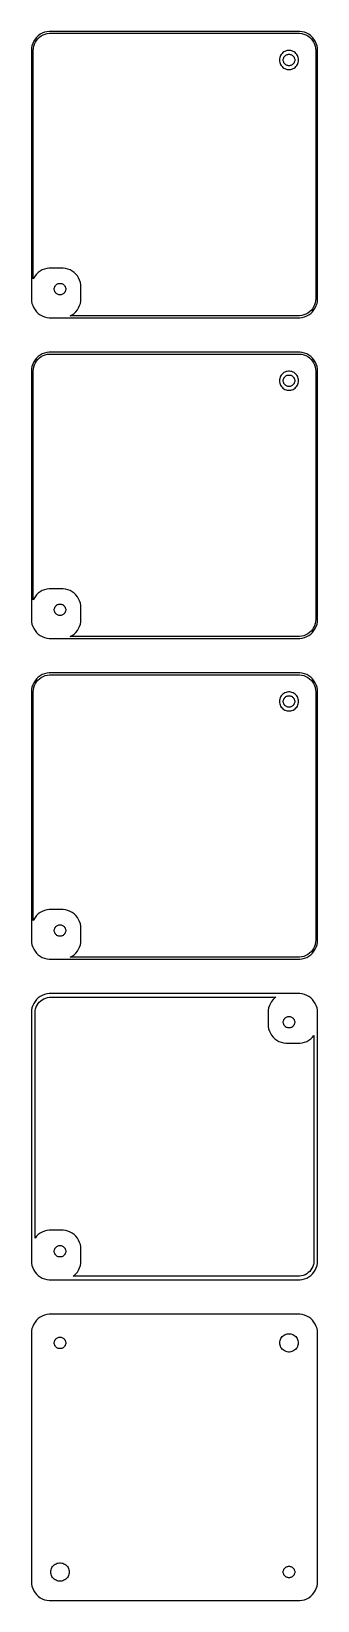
# Model space of a CAD drawing. Header units: metres. Extents: x -38 to 38, y 299 to 709.
import ezdxf

# ---------------------------------------------------------------- set-up
doc = ezdxf.new("R2010")
doc.units = ezdxf.units.M

msp = doc.modelspace()

# ---------------------------------------------------------------- linework, layer by layer
for p, q in [((-36.8815, 706.909), (-37.1489, 706.341)), ((-36.5451, 707.439), (-36.8815, 706.909)), ((-36.1448, 707.923), (-36.5451, 707.439)), ((-36.4434, 706.668), (-36.1406, 707.145)), ((-35.6871, 708.353), (-36.1448, 707.923)), ((-36.1406, 707.145), (-35.7803, 707.58)), ((-35.7803, 707.58), (-35.3684, 707.967)), ((-35.1791, 708.722), (-35.6871, 708.353)), ((-35.3684, 707.967), (-34.9112, 708.299)), ((-34.6289, 709.024), (-35.1791, 708.722)), ((-34.9112, 708.299), (-34.416, 708.572)), ((-34.0451, 709.255), (-34.6289, 709.024)), ((-34.416, 708.572), (-33.8906, 708.78)), ((-33.4369, 709.411), (-34.0451, 709.255)), ((-33.8906, 708.78), (-33.3432, 708.92)), ((-32.8139, 709.49), (-33.4369, 709.411)), ((-33.3432, 708.92), (-32.7825, 708.991)), ((32.8139, 709.49), (-32.8139, 709.49)), ((-32.7825, 708.991), (32.7825, 708.991)), ((32.7825, 708.991), (33.3432, 708.92)), ((33.4369, 709.411), (32.8139, 709.49)), ((33.3432, 708.92), (33.8906, 708.78)), ((34.0451, 709.255), (33.4369, 709.411)), ((33.8906, 708.78), (34.416, 708.572)), ((34.6289, 709.024), (34.0451, 709.255)), ((34.416, 708.572), (34.9112, 708.299)), ((35.1791, 708.722), (34.6289, 709.024)), ((34.9112, 708.299), (35.3684, 707.967)), ((35.6871, 708.353), (35.1791, 708.722)), ((35.3684, 707.967), (35.7803, 707.58)), ((36.1448, 707.923), (35.6871, 708.353)), ((35.7803, 707.58), (36.1406, 707.145)), ((36.1406, 707.145), (36.4434, 706.668)), ((36.5451, 707.439), (36.1448, 707.923)), ((36.8815, 706.909), (36.5451, 707.439)), ((37.1489, 706.341), (36.8815, 706.909)), ((-37.4606, 705.127), (-37.5, 704.5)), ((-37.5, 704.5), (-37.5, 639.5)), ((-37.3429, 705.743), (-37.4606, 705.127)), ((-37.1489, 706.341), (-37.3429, 705.743)), ((-37, 704.5), (-36.9645, 705.064)), ((-37, 644.657), (-37, 704.5)), ((-36.9645, 705.064), (-36.8586, 705.619)), ((-36.8586, 705.619), (-36.684, 706.157)), ((-36.684, 706.157), (-36.4434, 706.668)), ((27.6756, 702.92), (27.5785, 702.622)), ((27.8092, 703.204), (27.6756, 702.92)), ((27.9774, 703.469), (27.8092, 703.204)), ((28.1776, 703.711), (27.9774, 703.469)), ((28.4064, 703.926), (28.1776, 703.711)), ((28.6604, 704.111), (28.4064, 703.926)), ((28.9355, 704.262), (28.6604, 704.111)), ((28.6855, 702.723), (28.7865, 702.882)), ((28.7865, 702.882), (28.9065, 703.027)), ((28.9065, 703.027), (29.0439, 703.156)), ((29.2274, 704.378), (28.9355, 704.262)), ((29.0439, 703.156), (29.1963, 703.266)), ((29.1963, 703.266), (29.3613, 703.357)), ((29.5315, 704.456), (29.2274, 704.378)), ((29.3613, 703.357), (29.5365, 703.427)), ((29.843, 704.495), (29.5315, 704.456)), ((29.5365, 703.427), (29.7189, 703.473)), ((29.7189, 703.473), (29.9058, 703.497)), ((30.157, 704.495), (29.843, 704.495)), ((29.9058, 703.497), (30.0942, 703.497)), ((30.0942, 703.497), (30.2811, 703.473)), ((30.4684, 704.456), (30.157, 704.495)), ((30.2811, 703.473), (30.4635, 703.427)), ((30.4635, 703.427), (30.6387, 703.357)), ((30.7725, 704.378), (30.4684, 704.456)), ((30.6387, 703.357), (30.8037, 703.266)), ((31.0644, 704.262), (30.7725, 704.378)), ((30.8037, 703.266), (30.9561, 703.156)), ((30.9561, 703.156), (31.0934, 703.027)), ((31.3396, 704.111), (31.0644, 704.262)), ((31.0934, 703.027), (31.2135, 702.882)), ((31.2135, 702.882), (31.3145, 702.723)), ((31.5936, 703.926), (31.3396, 704.111)), ((31.8224, 703.711), (31.5936, 703.926)), ((32.0225, 703.469), (31.8224, 703.711)), ((32.1908, 703.204), (32.0225, 703.469)), ((32.3244, 702.92), (32.1908, 703.204)), ((32.4214, 702.622), (32.3244, 702.92)), ((36.4434, 706.668), (36.684, 706.157)), ((36.684, 706.157), (36.8586, 705.619)), ((36.8586, 705.619), (36.9645, 705.064)), ((36.9645, 705.064), (37, 704.5)), ((37, 704.5), (37, 639.5)), ((37.3429, 705.743), (37.1489, 706.341)), ((37.4606, 705.127), (37.3429, 705.743)), ((37.5, 704.5), (37.4606, 705.127)), ((37.5, 639.5), (37.5, 704.5)), ((27.5197, 702.313), (27.5, 702)), ((27.5, 702), (27.5197, 701.687)), ((27.5785, 702.622), (27.5197, 702.313)), ((27.5197, 701.687), (27.5785, 701.378)), ((27.5785, 701.378), (27.6756, 701.08)), ((27.6756, 701.08), (27.8092, 700.796)), ((27.8092, 700.796), (27.9774, 700.531)), ((27.9774, 700.531), (28.1776, 700.289)), ((28.1776, 700.289), (28.4064, 700.074)), ((28.4064, 700.074), (28.6604, 699.889)), ((28.5, 702), (28.5118, 702.188)), ((28.5118, 701.812), (28.5, 702)), ((28.5118, 702.188), (28.5471, 702.373)), ((28.5471, 701.627), (28.5118, 701.812)), ((28.5471, 702.373), (28.6053, 702.552)), ((28.6053, 701.448), (28.5471, 701.627)), ((28.6053, 702.552), (28.6855, 702.723)), ((28.6855, 701.277), (28.6053, 701.448)), ((28.6604, 699.889), (28.9355, 699.738)), ((28.7865, 701.118), (28.6855, 701.277)), ((28.9065, 700.973), (28.7865, 701.118)), ((29.0439, 700.844), (28.9065, 700.973)), ((28.9355, 699.738), (29.2274, 699.622)), ((29.1963, 700.734), (29.0439, 700.844)), ((29.3613, 700.643), (29.1963, 700.734)), ((29.2274, 699.622), (29.5315, 699.544)), ((29.5365, 700.573), (29.3613, 700.643)), ((29.5315, 699.544), (29.843, 699.505)), ((29.7189, 700.527), (29.5365, 700.573)), ((29.9058, 700.503), (29.7189, 700.527)), ((29.843, 699.505), (30.157, 699.505)), ((30.0942, 700.503), (29.9058, 700.503)), ((30.2811, 700.527), (30.0942, 700.503)), ((30.157, 699.505), (30.4684, 699.544)), ((30.4635, 700.573), (30.2811, 700.527)), ((30.6387, 700.643), (30.4635, 700.573)), ((30.4684, 699.544), (30.7725, 699.622)), ((30.8037, 700.734), (30.6387, 700.643)), ((30.7725, 699.622), (31.0644, 699.738)), ((30.9561, 700.844), (30.8037, 700.734)), ((31.0934, 700.973), (30.9561, 700.844)), ((31.0644, 699.738), (31.3396, 699.889)), ((31.2135, 701.118), (31.0934, 700.973)), ((31.3145, 701.277), (31.2135, 701.118)), ((31.3145, 702.723), (31.3947, 702.552)), ((31.3947, 701.448), (31.3145, 701.277)), ((31.3396, 699.889), (31.5936, 700.074)), ((31.3947, 702.552), (31.4529, 702.373)), ((31.4529, 701.627), (31.3947, 701.448)), ((31.4529, 702.373), (31.4882, 702.188)), ((31.4882, 701.812), (31.4529, 701.627)), ((31.4882, 702.188), (31.5, 702)), ((31.5, 702), (31.4882, 701.812)), ((31.5936, 700.074), (31.8224, 700.289)), ((31.8224, 700.289), (32.0225, 700.531)), ((32.0225, 700.531), (32.1908, 700.796)), ((32.1908, 700.796), (32.3244, 701.08)), ((32.3244, 701.08), (32.4214, 701.378)), ((32.4803, 702.313), (32.4214, 702.622)), ((32.4214, 701.378), (32.4803, 701.687)), ((32.5, 702), (32.4803, 702.313)), ((32.4803, 701.687), (32.5, 702)), ((-36.5451, 645.439), (-36.8815, 644.909)), ((-36.1448, 645.923), (-36.5451, 645.439)), ((-35.6871, 646.353), (-36.1448, 645.923)), ((-35.1791, 646.722), (-35.6871, 646.353)), ((-34.6289, 647.024), (-35.1791, 646.722)), ((-34.0451, 647.255), (-34.6289, 647.024)), ((-33.4369, 647.411), (-34.0451, 647.255)), ((-32.8139, 647.49), (-33.4369, 647.411)), ((-29.186, 647.49), (-32.8139, 647.49)), ((-28.5631, 647.411), (-29.186, 647.49)), ((-27.9549, 647.255), (-28.5631, 647.411)), ((-27.3711, 647.024), (-27.9549, 647.255)), ((-26.8209, 646.722), (-27.3711, 647.024)), ((-26.3129, 646.353), (-26.8209, 646.722)), ((-25.8551, 645.923), (-26.3129, 646.353)), ((-25.4549, 645.439), (-25.8551, 645.923)), ((-25.1185, 644.909), (-25.4549, 645.439)), ((-36.8815, 644.909), (-37, 644.657)), ((-31.5, 642), (-31.4882, 642.188)), ((-31.4882, 641.812), (-31.5, 642)), ((-31.4882, 642.188), (-31.4529, 642.373)), ((-31.4529, 641.627), (-31.4882, 641.812)), ((-31.4529, 642.373), (-31.3947, 642.552)), ((-31.3947, 641.448), (-31.4529, 641.627)), ((-31.3947, 642.552), (-31.3145, 642.723)), ((-31.3145, 641.277), (-31.3947, 641.448)), ((-31.3145, 642.723), (-31.2135, 642.882)), ((-31.2135, 641.118), (-31.3145, 641.277)), ((-31.2135, 642.882), (-31.0934, 643.027)), ((-31.0934, 643.027), (-30.9561, 643.156)), ((-30.9561, 643.156), (-30.8037, 643.266)), ((-30.8037, 643.266), (-30.6387, 643.357)), ((-30.6387, 643.357), (-30.4635, 643.427)), ((-30.4635, 643.427), (-30.2811, 643.473)), ((-30.2811, 643.473), (-30.0942, 643.497)), ((-30.0942, 643.497), (-29.9058, 643.497)), ((-29.9058, 643.497), (-29.7189, 643.473)), ((-29.7189, 643.473), (-29.5365, 643.427)), ((-29.5365, 643.427), (-29.3613, 643.357)), ((-29.3613, 643.357), (-29.1963, 643.266)), ((-29.1963, 643.266), (-29.0439, 643.156)), ((-29.0439, 643.156), (-28.9065, 643.027)), ((-28.9065, 643.027), (-28.7865, 642.882)), ((-28.7865, 642.882), (-28.6855, 642.723)), ((-28.6855, 641.277), (-28.7865, 641.118)), ((-28.6855, 642.723), (-28.6053, 642.552)), ((-28.6053, 641.448), (-28.6855, 641.277)), ((-28.6053, 642.552), (-28.5471, 642.373)), ((-28.5471, 641.627), (-28.6053, 641.448)), ((-28.5471, 642.373), (-28.5118, 642.188)), ((-28.5118, 641.812), (-28.5471, 641.627)), ((-28.5118, 642.188), (-28.5, 642)), ((-28.5, 642), (-28.5118, 641.812)), ((-24.8511, 644.341), (-25.1185, 644.909)), ((-24.6571, 643.743), (-24.8511, 644.341)), ((-24.5394, 643.127), (-24.6571, 643.743)), ((-24.5, 642.5), (-24.5394, 643.127)), ((-24.5, 639.5), (-24.5, 642.5)), ((-37.5, 639.5), (-37.4606, 638.873)), ((-37.4606, 638.873), (-37.3429, 638.257)), ((-37.3429, 638.257), (-37.1489, 637.659)), ((-37.1489, 637.659), (-36.8815, 637.091)), ((-36.8815, 637.091), (-36.5451, 636.561)), ((-31.0934, 640.973), (-31.2135, 641.118)), ((-30.9561, 640.844), (-31.0934, 640.973)), ((-30.8037, 640.734), (-30.9561, 640.844)), ((-30.6387, 640.643), (-30.8037, 640.734)), ((-30.4635, 640.573), (-30.6387, 640.643)), ((-30.2811, 640.527), (-30.4635, 640.573)), ((-30.0942, 640.503), (-30.2811, 640.527)), ((-29.9058, 640.503), (-30.0942, 640.503)), ((-29.7189, 640.527), (-29.9058, 640.503)), ((-29.5365, 640.573), (-29.7189, 640.527)), ((-29.3613, 640.643), (-29.5365, 640.573)), ((-29.1963, 640.734), (-29.3613, 640.643)), ((-29.0439, 640.844), (-29.1963, 640.734)), ((-28.9065, 640.973), (-29.0439, 640.844)), ((-28.7865, 641.118), (-28.9065, 640.973)), ((-25.4549, 636.561), (-25.1185, 637.091)), ((-25.1185, 637.091), (-24.8511, 637.659)), ((-24.8511, 637.659), (-24.6571, 638.257)), ((-24.6571, 638.257), (-24.5394, 638.873)), ((-24.5394, 638.873), (-24.5, 639.5)), ((36.4434, 637.332), (36.1406, 636.855)), ((36.684, 637.843), (36.4434, 637.332)), ((36.5451, 636.561), (36.8815, 637.091)), ((36.8586, 638.381), (36.684, 637.843)), ((36.9645, 638.936), (36.8586, 638.381)), ((36.8815, 637.091), (37.1489, 637.659)), ((37, 639.5), (36.9645, 638.936)), ((37.1489, 637.659), (37.3429, 638.257)), ((37.3429, 638.257), (37.4606, 638.873)), ((37.4606, 638.873), (37.5, 639.5)), ((-36.5451, 636.561), (-36.1448, 636.077)), ((-36.1448, 636.077), (-35.6871, 635.647)), ((-35.6871, 635.647), (-35.1791, 635.278)), ((-35.1791, 635.278), (-34.6289, 634.976)), ((-34.6289, 634.976), (-34.0451, 634.745)), ((-34.0451, 634.745), (-33.4369, 634.589)), ((-33.4369, 634.589), (-32.8139, 634.51)), ((-32.8139, 634.51), (32.8139, 634.51)), ((-27.311, 635.009), (-26.8209, 635.278)), ((32.7825, 635.009), (-27.311, 635.009)), ((-26.8209, 635.278), (-26.3129, 635.647)), ((-26.3129, 635.647), (-25.8551, 636.077)), ((-25.8551, 636.077), (-25.4549, 636.561)), ((33.3432, 635.08), (32.7825, 635.009)), ((32.8139, 634.51), (33.4369, 634.589)), ((33.8906, 635.22), (33.3432, 635.08)), ((33.4369, 634.589), (34.0451, 634.745)), ((34.416, 635.428), (33.8906, 635.22)), ((34.0451, 634.745), (34.6289, 634.976)), ((34.9112, 635.701), (34.416, 635.428)), ((34.6289, 634.976), (35.1791, 635.278)), ((35.3684, 636.033), (34.9112, 635.701)), ((35.1791, 635.278), (35.6871, 635.647)), ((35.7803, 636.42), (35.3684, 636.033)), ((35.6871, 635.647), (36.1448, 636.077)), ((36.1406, 636.855), (35.7803, 636.42)), ((36.1448, 636.077), (36.5451, 636.561)), ((-35.1791, 624.722), (-35.6871, 624.353)), ((-34.6289, 625.024), (-35.1791, 624.722)), ((-34.0451, 625.255), (-34.6289, 625.024)), ((-34.416, 624.572), (-33.8906, 624.78)), ((-33.4369, 625.411), (-34.0451, 625.255)), ((-33.8906, 624.78), (-33.3432, 624.92)), ((-32.8139, 625.49), (-33.4369, 625.411)), ((-33.3432, 624.92), (-32.7825, 624.991)), ((32.8139, 625.49), (-32.8139, 625.49)), ((-32.7825, 624.991), (32.7825, 624.991)), ((32.7825, 624.991), (33.3432, 624.92)), ((33.4369, 625.411), (32.8139, 625.49)), ((33.3432, 624.92), (33.8906, 624.78)), ((34.0451, 625.255), (33.4369, 625.411)), ((33.8906, 624.78), (34.416, 624.572)), ((34.6289, 625.024), (34.0451, 625.255)), ((35.1791, 624.722), (34.6289, 625.024)), ((35.6871, 624.353), (35.1791, 624.722)), ((-37.4606, 621.127), (-37.5, 620.5)), ((-37.3429, 621.743), (-37.4606, 621.127)), ((-37.1489, 622.341), (-37.3429, 621.743)), ((-36.8815, 622.909), (-37.1489, 622.341)), ((-37, 620.5), (-36.9645, 621.064)), ((-36.9645, 621.064), (-36.8586, 621.619)), ((-36.5451, 623.439), (-36.8815, 622.909)), ((-36.8586, 621.619), (-36.684, 622.157)), ((-36.684, 622.157), (-36.4434, 622.668)), ((-36.1448, 623.923), (-36.5451, 623.439)), ((-36.4434, 622.668), (-36.1406, 623.145)), ((-35.6871, 624.353), (-36.1448, 623.923)), ((-36.1406, 623.145), (-35.7803, 623.58)), ((-35.7803, 623.58), (-35.3684, 623.967)), ((-35.3684, 623.967), (-34.9112, 624.299)), ((-34.9112, 624.299), (-34.416, 624.572)), ((34.416, 624.572), (34.9112, 624.299)), ((34.9112, 624.299), (35.3684, 623.967)), ((35.3684, 623.967), (35.7803, 623.58)), ((36.1448, 623.923), (35.6871, 624.353)), ((35.7803, 623.58), (36.1406, 623.145)), ((36.1406, 623.145), (36.4434, 622.668)), ((36.5451, 623.439), (36.1448, 623.923)), ((36.4434, 622.668), (36.684, 622.157)), ((36.8815, 622.909), (36.5451, 623.439)), ((36.684, 622.157), (36.8586, 621.619)), ((36.8586, 621.619), (36.9645, 621.064)), ((37.1489, 622.341), (36.8815, 622.909)), ((36.9645, 621.064), (37, 620.5)), ((37.3429, 621.743), (37.1489, 622.341)), ((37.4606, 621.127), (37.3429, 621.743)), ((37.5, 620.5), (37.4606, 621.127)), ((-37.5, 620.5), (-37.5, 555.5)), ((-37, 560.657), (-37, 620.5)), ((27.5197, 618.313), (27.5, 618)), ((27.5, 618), (27.5197, 617.687)), ((27.5785, 618.622), (27.5197, 618.313)), ((27.5197, 617.687), (27.5785, 617.378)), ((27.6756, 618.92), (27.5785, 618.622)), ((27.5785, 617.378), (27.6756, 617.08)), ((27.8092, 619.204), (27.6756, 618.92)), ((27.6756, 617.08), (27.8092, 616.796)), ((27.9774, 619.469), (27.8092, 619.204)), ((27.8092, 616.796), (27.9774, 616.531)), ((28.1776, 619.711), (27.9774, 619.469)), ((27.9774, 616.531), (28.1776, 616.289)), ((28.4064, 619.926), (28.1776, 619.711)), ((28.6604, 620.111), (28.4064, 619.926)), ((28.5, 618), (28.5118, 618.188)), ((28.5118, 617.812), (28.5, 618)), ((28.5118, 618.188), (28.5471, 618.373)), ((28.5471, 617.627), (28.5118, 617.812)), ((28.5471, 618.373), (28.6053, 618.552)), ((28.6053, 617.448), (28.5471, 617.627)), ((28.6053, 618.552), (28.6855, 618.723)), ((28.6855, 617.277), (28.6053, 617.448)), ((28.9355, 620.262), (28.6604, 620.111)), ((28.6855, 618.723), (28.7865, 618.882)), ((28.7865, 617.118), (28.6855, 617.277)), ((28.7865, 618.882), (28.9065, 619.027)), ((28.9065, 616.973), (28.7865, 617.118)), ((28.9065, 619.027), (29.0439, 619.156)), ((29.0439, 616.844), (28.9065, 616.973)), ((29.2274, 620.378), (28.9355, 620.262)), ((29.0439, 619.156), (29.1963, 619.266)), ((29.1963, 616.734), (29.0439, 616.844)), ((29.1963, 619.266), (29.3613, 619.357)), ((29.3613, 616.643), (29.1963, 616.734)), ((29.5315, 620.456), (29.2274, 620.378)), ((29.3613, 619.357), (29.5365, 619.427)), ((29.5365, 616.573), (29.3613, 616.643)), ((29.843, 620.495), (29.5315, 620.456)), ((29.5365, 619.427), (29.7189, 619.473)), ((29.7189, 616.527), (29.5365, 616.573)), ((29.7189, 619.473), (29.9058, 619.497)), ((29.9058, 616.503), (29.7189, 616.527)), ((30.157, 620.495), (29.843, 620.495)), ((29.9058, 619.497), (30.0942, 619.497)), ((30.0942, 616.503), (29.9058, 616.503)), ((30.0942, 619.497), (30.2811, 619.473)), ((30.2811, 616.527), (30.0942, 616.503)), ((30.4684, 620.456), (30.157, 620.495)), ((30.2811, 619.473), (30.4635, 619.427)), ((30.4635, 616.573), (30.2811, 616.527)), ((30.4635, 619.427), (30.6387, 619.357)), ((30.6387, 616.643), (30.4635, 616.573)), ((30.7725, 620.378), (30.4684, 620.456)), ((30.6387, 619.357), (30.8037, 619.266)), ((30.8037, 616.734), (30.6387, 616.643)), ((31.0644, 620.262), (30.7725, 620.378)), ((30.8037, 619.266), (30.9561, 619.156)), ((30.9561, 616.844), (30.8037, 616.734)), ((30.9561, 619.156), (31.0934, 619.027)), ((31.0934, 616.973), (30.9561, 616.844)), ((31.3396, 620.111), (31.0644, 620.262)), ((31.0934, 619.027), (31.2135, 618.882)), ((31.2135, 617.118), (31.0934, 616.973)), ((31.2135, 618.882), (31.3145, 618.723)), ((31.3145, 617.277), (31.2135, 617.118)), ((31.3145, 618.723), (31.3947, 618.552)), ((31.3947, 617.448), (31.3145, 617.277)), ((31.5936, 619.926), (31.3396, 620.111)), ((31.3947, 618.552), (31.4529, 618.373)), ((31.4529, 617.627), (31.3947, 617.448)), ((31.4529, 618.373), (31.4882, 618.188)), ((31.4882, 617.812), (31.4529, 617.627)), ((31.4882, 618.188), (31.5, 618)), ((31.5, 618), (31.4882, 617.812)), ((31.8224, 619.711), (31.5936, 619.926)), ((32.0225, 619.469), (31.8224, 619.711)), ((31.8224, 616.289), (32.0225, 616.531)), ((32.1908, 619.204), (32.0225, 619.469)), ((32.0225, 616.531), (32.1908, 616.796)), ((32.3244, 618.92), (32.1908, 619.204)), ((32.1908, 616.796), (32.3244, 617.08)), ((32.4214, 618.622), (32.3244, 618.92)), ((32.3244, 617.08), (32.4214, 617.378)), ((32.4803, 618.313), (32.4214, 618.622)), ((32.4214, 617.378), (32.4803, 617.687)), ((32.5, 618), (32.4803, 618.313)), ((32.4803, 617.687), (32.5, 618)), ((37, 620.5), (37, 555.5)), ((37.5, 555.5), (37.5, 620.5)), ((28.1776, 616.289), (28.4064, 616.074)), ((28.4064, 616.074), (28.6604, 615.889)), ((28.6604, 615.889), (28.9355, 615.738)), ((28.9355, 615.738), (29.2274, 615.622)), ((29.2274, 615.622), (29.5315, 615.544)), ((29.5315, 615.544), (29.843, 615.505)), ((29.843, 615.505), (30.157, 615.505)), ((30.157, 615.505), (30.4684, 615.544)), ((30.4684, 615.544), (30.7725, 615.622)), ((30.7725, 615.622), (31.0644, 615.738)), ((31.0644, 615.738), (31.3396, 615.889)), ((31.3396, 615.889), (31.5936, 616.074)), ((31.5936, 616.074), (31.8224, 616.289)), ((-34.0451, 563.255), (-34.6289, 563.024)), ((-33.4369, 563.411), (-34.0451, 563.255)), ((-32.8139, 563.49), (-33.4369, 563.411)), ((-29.186, 563.49), (-32.8139, 563.49)), ((-28.5631, 563.411), (-29.186, 563.49)), ((-27.9549, 563.255), (-28.5631, 563.411)), ((-27.3711, 563.024), (-27.9549, 563.255)), ((-36.8815, 560.909), (-37, 560.657)), ((-36.5451, 561.439), (-36.8815, 560.909)), ((-36.1448, 561.923), (-36.5451, 561.439)), ((-35.6871, 562.353), (-36.1448, 561.923)), ((-35.1791, 562.722), (-35.6871, 562.353)), ((-34.6289, 563.024), (-35.1791, 562.722)), ((-31.2135, 558.882), (-31.0934, 559.027)), ((-31.0934, 559.027), (-30.9561, 559.156)), ((-30.9561, 559.156), (-30.8037, 559.266)), ((-30.8037, 559.266), (-30.6387, 559.357)), ((-30.6387, 559.357), (-30.4635, 559.427)), ((-30.4635, 559.427), (-30.2811, 559.473)), ((-30.2811, 559.473), (-30.0942, 559.497)), ((-30.0942, 559.497), (-29.9058, 559.497)), ((-29.9058, 559.497), (-29.7189, 559.473)), ((-29.7189, 559.473), (-29.5365, 559.427)), ((-29.5365, 559.427), (-29.3613, 559.357)), ((-29.3613, 559.357), (-29.1963, 559.266)), ((-29.1963, 559.266), (-29.0439, 559.156)), ((-29.0439, 559.156), (-28.9065, 559.027)), ((-28.9065, 559.027), (-28.7865, 558.882)), ((-26.8209, 562.722), (-27.3711, 563.024)), ((-26.3129, 562.353), (-26.8209, 562.722)), ((-25.8551, 561.923), (-26.3129, 562.353)), ((-25.4549, 561.439), (-25.8551, 561.923)), ((-25.1185, 560.909), (-25.4549, 561.439)), ((-24.8511, 560.341), (-25.1185, 560.909)), ((-24.6571, 559.743), (-24.8511, 560.341)), ((-24.5394, 559.127), (-24.6571, 559.743)), ((-24.5, 558.5), (-24.5394, 559.127)), ((-37.5, 555.5), (-37.4606, 554.873)), ((-37.4606, 554.873), (-37.3429, 554.257)), ((-31.5, 558), (-31.4882, 558.188)), ((-31.4882, 557.812), (-31.5, 558)), ((-31.4882, 558.188), (-31.4529, 558.373)), ((-31.4529, 557.627), (-31.4882, 557.812)), ((-31.4529, 558.373), (-31.3947, 558.552)), ((-31.3947, 557.448), (-31.4529, 557.627)), ((-31.3947, 558.552), (-31.3145, 558.723)), ((-31.3145, 557.277), (-31.3947, 557.448)), ((-31.3145, 558.723), (-31.2135, 558.882)), ((-31.2135, 557.118), (-31.3145, 557.277)), ((-31.0934, 556.973), (-31.2135, 557.118)), ((-30.9561, 556.844), (-31.0934, 556.973)), ((-30.8037, 556.734), (-30.9561, 556.844)), ((-30.6387, 556.643), (-30.8037, 556.734)), ((-30.4635, 556.573), (-30.6387, 556.643)), ((-30.2811, 556.527), (-30.4635, 556.573)), ((-30.0942, 556.503), (-30.2811, 556.527)), ((-29.9058, 556.503), (-30.0942, 556.503)), ((-29.7189, 556.527), (-29.9058, 556.503)), ((-29.5365, 556.573), (-29.7189, 556.527)), ((-29.3613, 556.643), (-29.5365, 556.573)), ((-29.1963, 556.734), (-29.3613, 556.643)), ((-29.0439, 556.844), (-29.1963, 556.734)), ((-28.9065, 556.973), (-29.0439, 556.844)), ((-28.7865, 557.118), (-28.9065, 556.973)), ((-28.7865, 558.882), (-28.6855, 558.723)), ((-28.6855, 557.277), (-28.7865, 557.118)), ((-28.6855, 558.723), (-28.6053, 558.552)), ((-28.6053, 557.448), (-28.6855, 557.277)), ((-28.6053, 558.552), (-28.5471, 558.373)), ((-28.5471, 557.627), (-28.6053, 557.448)), ((-28.5471, 558.373), (-28.5118, 558.188)), ((-28.5118, 557.812), (-28.5471, 557.627)), ((-28.5118, 558.188), (-28.5, 558)), ((-28.5, 558), (-28.5118, 557.812)), ((-24.6571, 554.257), (-24.5394, 554.873)), ((-24.5394, 554.873), (-24.5, 555.5)), ((-24.5, 555.5), (-24.5, 558.5)), ((36.9645, 554.936), (36.8586, 554.381)), ((37, 555.5), (36.9645, 554.936)), ((37.3429, 554.257), (37.4606, 554.873)), ((37.4606, 554.873), (37.5, 555.5)), ((-37.3429, 554.257), (-37.1489, 553.659)), ((-37.1489, 553.659), (-36.8815, 553.091)), ((-36.8815, 553.091), (-36.5451, 552.561)), ((-36.5451, 552.561), (-36.1448, 552.077)), ((-36.1448, 552.077), (-35.6871, 551.647)), ((-35.6871, 551.647), (-35.1791, 551.278)), ((-35.1791, 551.278), (-34.6289, 550.976)), ((-34.6289, 550.976), (-34.0451, 550.745)), ((-34.0451, 550.745), (-33.4369, 550.589)), ((-27.311, 551.009), (-26.8209, 551.278)), ((32.7825, 551.009), (-27.311, 551.009)), ((-26.8209, 551.278), (-26.3129, 551.647)), ((-26.3129, 551.647), (-25.8551, 552.077)), ((-25.8551, 552.077), (-25.4549, 552.561)), ((-25.4549, 552.561), (-25.1185, 553.091)), ((-25.1185, 553.091), (-24.8511, 553.659)), ((-24.8511, 553.659), (-24.6571, 554.257)), ((33.3432, 551.08), (32.7825, 551.009)), ((33.8906, 551.22), (33.3432, 551.08)), ((33.4369, 550.589), (34.0451, 550.745)), ((34.416, 551.428), (33.8906, 551.22)), ((34.0451, 550.745), (34.6289, 550.976)), ((34.9112, 551.701), (34.416, 551.428)), ((34.6289, 550.976), (35.1791, 551.278)), ((35.3684, 552.033), (34.9112, 551.701)), ((35.1791, 551.278), (35.6871, 551.647)), ((35.7803, 552.42), (35.3684, 552.033)), ((35.6871, 551.647), (36.1448, 552.077)), ((36.1406, 552.855), (35.7803, 552.42)), ((36.4434, 553.332), (36.1406, 552.855)), ((36.1448, 552.077), (36.5451, 552.561)), ((36.684, 553.843), (36.4434, 553.332)), ((36.5451, 552.561), (36.8815, 553.091)), ((36.8586, 554.381), (36.684, 553.843)), ((36.8815, 553.091), (37.1489, 553.659)), ((37.1489, 553.659), (37.3429, 554.257)), ((-33.4369, 550.589), (-32.8139, 550.51)), ((-32.8139, 550.51), (32.8139, 550.51)), ((32.8139, 550.51), (33.4369, 550.589)), ((-36.8815, 538.909), (-37.1489, 538.341)), ((-36.5451, 539.439), (-36.8815, 538.909)), ((-36.684, 538.157), (-36.4434, 538.668)), ((-36.1448, 539.923), (-36.5451, 539.439)), ((-36.4434, 538.668), (-36.1406, 539.145)), ((-35.6871, 540.353), (-36.1448, 539.923)), ((-36.1406, 539.145), (-35.7803, 539.58)), ((-35.7803, 539.58), (-35.3684, 539.967)), ((-35.1791, 540.722), (-35.6871, 540.353)), ((-35.3684, 539.967), (-34.9112, 540.299)), ((-34.6289, 541.024), (-35.1791, 540.722)), ((-34.9112, 540.299), (-34.416, 540.572)), ((-34.0451, 541.255), (-34.6289, 541.024)), ((-34.416, 540.572), (-33.8906, 540.78)), ((-33.4369, 541.411), (-34.0451, 541.255)), ((-33.8906, 540.78), (-33.3432, 540.92)), ((-32.8139, 541.49), (-33.4369, 541.411)), ((-33.3432, 540.92), (-32.7825, 540.991)), ((32.8139, 541.49), (-32.8139, 541.49)), ((-32.7825, 540.991), (32.7825, 540.991)), ((32.7825, 540.991), (33.3432, 540.92)), ((33.4369, 541.411), (32.8139, 541.49)), ((33.3432, 540.92), (33.8906, 540.78)), ((34.0451, 541.255), (33.4369, 541.411)), ((33.8906, 540.78), (34.416, 540.572)), ((34.6289, 541.024), (34.0451, 541.255)), ((34.416, 540.572), (34.9112, 540.299)), ((35.1791, 540.722), (34.6289, 541.024)), ((34.9112, 540.299), (35.3684, 539.967)), ((35.6871, 540.353), (35.1791, 540.722)), ((35.3684, 539.967), (35.7803, 539.58)), ((36.1448, 539.923), (35.6871, 540.353)), ((35.7803, 539.58), (36.1406, 539.145)), ((36.1406, 539.145), (36.4434, 538.668)), ((36.5451, 539.439), (36.1448, 539.923)), ((36.4434, 538.668), (36.684, 538.157)), ((36.8815, 538.909), (36.5451, 539.439)), ((37.1489, 538.341), (36.8815, 538.909)), ((-37.4606, 537.127), (-37.5, 536.5)), ((-37.5, 536.5), (-37.5, 471.5)), ((-37.3429, 537.743), (-37.4606, 537.127)), ((-37.1489, 538.341), (-37.3429, 537.743)), ((-37, 536.5), (-36.9645, 537.064)), ((-37, 476.657), (-37, 536.5)), ((-36.9645, 537.064), (-36.8586, 537.619)), ((-36.8586, 537.619), (-36.684, 538.157)), ((27.5197, 534.313), (27.5, 534)), ((27.5785, 534.622), (27.5197, 534.313)), ((27.6756, 534.92), (27.5785, 534.622)), ((27.8092, 535.204), (27.6756, 534.92)), ((27.9774, 535.469), (27.8092, 535.204)), ((28.1776, 535.711), (27.9774, 535.469)), ((28.4064, 535.926), (28.1776, 535.711)), ((28.6604, 536.111), (28.4064, 535.926)), ((28.5118, 534.188), (28.5471, 534.373)), ((28.5471, 534.373), (28.6053, 534.552)), ((28.6053, 534.552), (28.6855, 534.723)), ((28.9355, 536.262), (28.6604, 536.111)), ((28.6855, 534.723), (28.7865, 534.882)), ((28.7865, 534.882), (28.9065, 535.027)), ((28.9065, 535.027), (29.0439, 535.156)), ((29.2274, 536.378), (28.9355, 536.262)), ((29.0439, 535.156), (29.1963, 535.266)), ((29.1963, 535.266), (29.3613, 535.357)), ((29.5315, 536.456), (29.2274, 536.378)), ((29.3613, 535.357), (29.5365, 535.427)), ((29.843, 536.495), (29.5315, 536.456)), ((29.5365, 535.427), (29.7189, 535.473)), ((29.7189, 535.473), (29.9058, 535.497)), ((30.157, 536.495), (29.843, 536.495)), ((29.9058, 535.497), (30.0942, 535.497)), ((30.0942, 535.497), (30.2811, 535.473)), ((30.4684, 536.456), (30.157, 536.495)), ((30.2811, 535.473), (30.4635, 535.427)), ((30.4635, 535.427), (30.6387, 535.357)), ((30.7725, 536.378), (30.4684, 536.456)), ((30.6387, 535.357), (30.8037, 535.266)), ((31.0644, 536.262), (30.7725, 536.378)), ((30.8037, 535.266), (30.9561, 535.156)), ((30.9561, 535.156), (31.0934, 535.027)), ((31.3396, 536.111), (31.0644, 536.262)), ((31.0934, 535.027), (31.2135, 534.882)), ((31.2135, 534.882), (31.3145, 534.723)), ((31.3145, 534.723), (31.3947, 534.552)), ((31.5936, 535.926), (31.3396, 536.111)), ((31.3947, 534.552), (31.4529, 534.373)), ((31.4529, 534.373), (31.4882, 534.188)), ((31.8224, 535.711), (31.5936, 535.926)), ((32.0225, 535.469), (31.8224, 535.711)), ((32.1908, 535.204), (32.0225, 535.469)), ((32.3244, 534.92), (32.1908, 535.204)), ((32.4214, 534.622), (32.3244, 534.92)), ((32.4803, 534.313), (32.4214, 534.622)), ((32.5, 534), (32.4803, 534.313)), ((36.684, 538.157), (36.8586, 537.619)), ((36.8586, 537.619), (36.9645, 537.064)), ((36.9645, 537.064), (37, 536.5)), ((37, 536.5), (37, 471.5)), ((37.3429, 537.743), (37.1489, 538.341)), ((37.4606, 537.127), (37.3429, 537.743)), ((37.5, 536.5), (37.4606, 537.127)), ((37.5, 471.5), (37.5, 536.5)), ((27.5, 534), (27.5197, 533.687)), ((27.5197, 533.687), (27.5785, 533.378)), ((27.5785, 533.378), (27.6756, 533.08)), ((27.6756, 533.08), (27.8092, 532.796)), ((27.8092, 532.796), (27.9774, 532.531)), ((27.9774, 532.531), (28.1776, 532.289)), ((28.1776, 532.289), (28.4064, 532.074)), ((28.4064, 532.074), (28.6604, 531.889)), ((28.5, 534), (28.5118, 534.188)), ((28.5118, 533.812), (28.5, 534)), ((28.5471, 533.627), (28.5118, 533.812)), ((28.6053, 533.448), (28.5471, 533.627)), ((28.6855, 533.277), (28.6053, 533.448)), ((28.6604, 531.889), (28.9355, 531.738)), ((28.7865, 533.118), (28.6855, 533.277)), ((28.9065, 532.973), (28.7865, 533.118)), ((29.0439, 532.844), (28.9065, 532.973)), ((28.9355, 531.738), (29.2274, 531.622)), ((29.1963, 532.734), (29.0439, 532.844)), ((29.3613, 532.643), (29.1963, 532.734)), ((29.2274, 531.622), (29.5315, 531.544)), ((29.5365, 532.573), (29.3613, 532.643)), ((29.5315, 531.544), (29.843, 531.505)), ((29.7189, 532.527), (29.5365, 532.573)), ((29.9058, 532.503), (29.7189, 532.527)), ((29.843, 531.505), (30.157, 531.505)), ((30.0942, 532.503), (29.9058, 532.503)), ((30.2811, 532.527), (30.0942, 532.503)), ((30.157, 531.505), (30.4684, 531.544)), ((30.4635, 532.573), (30.2811, 532.527)), ((30.6387, 532.643), (30.4635, 532.573)), ((30.4684, 531.544), (30.7725, 531.622)), ((30.8037, 532.734), (30.6387, 532.643)), ((30.7725, 531.622), (31.0644, 531.738)), ((30.9561, 532.844), (30.8037, 532.734)), ((31.0934, 532.973), (30.9561, 532.844)), ((31.0644, 531.738), (31.3396, 531.889)), ((31.2135, 533.118), (31.0934, 532.973)), ((31.3145, 533.277), (31.2135, 533.118)), ((31.3947, 533.448), (31.3145, 533.277)), ((31.3396, 531.889), (31.5936, 532.074)), ((31.4529, 533.627), (31.3947, 533.448)), ((31.4882, 533.812), (31.4529, 533.627)), ((31.4882, 534.188), (31.5, 534)), ((31.5, 534), (31.4882, 533.812)), ((31.5936, 532.074), (31.8224, 532.289)), ((31.8224, 532.289), (32.0225, 532.531)), ((32.0225, 532.531), (32.1908, 532.796)), ((32.1908, 532.796), (32.3244, 533.08)), ((32.3244, 533.08), (32.4214, 533.378)), ((32.4214, 533.378), (32.4803, 533.687)), ((32.4803, 533.687), (32.5, 534)), ((-36.8815, 476.909), (-37, 476.657)), ((-36.5451, 477.439), (-36.8815, 476.909)), ((-36.1448, 477.923), (-36.5451, 477.439)), ((-35.6871, 478.353), (-36.1448, 477.923)), ((-35.1791, 478.722), (-35.6871, 478.353)), ((-34.6289, 479.024), (-35.1791, 478.722)), ((-34.0451, 479.255), (-34.6289, 479.024)), ((-33.4369, 479.411), (-34.0451, 479.255)), ((-32.8139, 479.49), (-33.4369, 479.411)), ((-29.186, 479.49), (-32.8139, 479.49)), ((-28.5631, 479.411), (-29.186, 479.49)), ((-27.9549, 479.255), (-28.5631, 479.411)), ((-27.3711, 479.024), (-27.9549, 479.255)), ((-26.8209, 478.722), (-27.3711, 479.024)), ((-26.3129, 478.353), (-26.8209, 478.722)), ((-25.8551, 477.923), (-26.3129, 478.353)), ((-25.4549, 477.439), (-25.8551, 477.923)), ((-25.1185, 476.909), (-25.4549, 477.439)), ((-24.8511, 476.341), (-25.1185, 476.909)), ((-31.5, 474), (-31.4882, 474.188)), ((-31.4882, 473.812), (-31.5, 474)), ((-31.4882, 474.188), (-31.4529, 474.373)), ((-31.4529, 473.627), (-31.4882, 473.812)), ((-31.4529, 474.373), (-31.3947, 474.552)), ((-31.3947, 473.448), (-31.4529, 473.627)), ((-31.3947, 474.552), (-31.3145, 474.723)), ((-31.3145, 473.277), (-31.3947, 473.448)), ((-31.3145, 474.723), (-31.2135, 474.882)), ((-31.2135, 473.118), (-31.3145, 473.277)), ((-31.2135, 474.882), (-31.0934, 475.027)), ((-31.0934, 472.973), (-31.2135, 473.118)), ((-31.0934, 475.027), (-30.9561, 475.156)), ((-30.9561, 472.844), (-31.0934, 472.973)), ((-30.9561, 475.156), (-30.8037, 475.266)), ((-30.8037, 472.734), (-30.9561, 472.844)), ((-30.8037, 475.266), (-30.6387, 475.357)), ((-30.6387, 472.643), (-30.8037, 472.734)), ((-30.6387, 475.357), (-30.4635, 475.427)), ((-30.4635, 472.573), (-30.6387, 472.643)), ((-30.4635, 475.427), (-30.2811, 475.473)), ((-30.2811, 475.473), (-30.0942, 475.497)), ((-30.0942, 475.497), (-29.9058, 475.497)), ((-29.9058, 475.497), (-29.7189, 475.473)), ((-29.7189, 475.473), (-29.5365, 475.427)), ((-29.5365, 475.427), (-29.3613, 475.357)), ((-29.3613, 472.643), (-29.5365, 472.573)), ((-29.3613, 475.357), (-29.1963, 475.266)), ((-29.1963, 472.734), (-29.3613, 472.643)), ((-29.1963, 475.266), (-29.0439, 475.156)), ((-29.0439, 472.844), (-29.1963, 472.734)), ((-29.0439, 475.156), (-28.9065, 475.027)), ((-28.9065, 472.973), (-29.0439, 472.844)), ((-28.9065, 475.027), (-28.7865, 474.882)), ((-28.7865, 473.118), (-28.9065, 472.973)), ((-28.7865, 474.882), (-28.6855, 474.723)), ((-28.6855, 473.277), (-28.7865, 473.118)), ((-28.6855, 474.723), (-28.6053, 474.552)), ((-28.6053, 473.448), (-28.6855, 473.277)), ((-28.6053, 474.552), (-28.5471, 474.373)), ((-28.5471, 473.627), (-28.6053, 473.448)), ((-28.5471, 474.373), (-28.5118, 474.188)), ((-28.5118, 473.812), (-28.5471, 473.627)), ((-28.5118, 474.188), (-28.5, 474)), ((-28.5, 474), (-28.5118, 473.812)), ((-24.6571, 475.743), (-24.8511, 476.341)), ((-24.5394, 475.127), (-24.6571, 475.743)), ((-24.5, 474.5), (-24.5394, 475.127)), ((-24.5, 471.5), (-24.5, 474.5)), ((-37.5, 471.5), (-37.4606, 470.873)), ((-37.4606, 470.873), (-37.3429, 470.257)), ((-37.3429, 470.257), (-37.1489, 469.659)), ((-37.1489, 469.659), (-36.8815, 469.091)), ((-36.8815, 469.091), (-36.5451, 468.561)), ((-36.5451, 468.561), (-36.1448, 468.077)), ((-30.2811, 472.527), (-30.4635, 472.573)), ((-30.0942, 472.503), (-30.2811, 472.527)), ((-29.9058, 472.503), (-30.0942, 472.503)), ((-29.7189, 472.527), (-29.9058, 472.503)), ((-29.5365, 472.573), (-29.7189, 472.527)), ((-25.8551, 468.077), (-25.4549, 468.561)), ((-25.4549, 468.561), (-25.1185, 469.091)), ((-25.1185, 469.091), (-24.8511, 469.659)), ((-24.8511, 469.659), (-24.6571, 470.257)), ((-24.6571, 470.257), (-24.5394, 470.873)), ((-24.5394, 470.873), (-24.5, 471.5)), ((36.1406, 468.855), (35.7803, 468.42)), ((36.4434, 469.332), (36.1406, 468.855)), ((36.1448, 468.077), (36.5451, 468.561)), ((36.684, 469.843), (36.4434, 469.332)), ((36.5451, 468.561), (36.8815, 469.091)), ((36.8586, 470.381), (36.684, 469.843)), ((36.9645, 470.936), (36.8586, 470.381)), ((36.8815, 469.091), (37.1489, 469.659)), ((37, 471.5), (36.9645, 470.936)), ((37.1489, 469.659), (37.3429, 470.257)), ((37.3429, 470.257), (37.4606, 470.873)), ((37.4606, 470.873), (37.5, 471.5)), ((-36.1448, 468.077), (-35.6871, 467.647)), ((-35.6871, 467.647), (-35.1791, 467.278)), ((-35.1791, 467.278), (-34.6289, 466.976)), ((-34.6289, 466.976), (-34.0451, 466.745)), ((-34.0451, 466.745), (-33.4369, 466.589)), ((-33.4369, 466.589), (-32.8139, 466.51)), ((-32.8139, 466.51), (32.8139, 466.51)), ((-27.311, 467.009), (-26.8209, 467.278)), ((32.7825, 467.009), (-27.311, 467.009)), ((-26.8209, 467.278), (-26.3129, 467.647)), ((-26.3129, 467.647), (-25.8551, 468.077)), ((33.3432, 467.08), (32.7825, 467.009)), ((32.8139, 466.51), (33.4369, 466.589)), ((33.8906, 467.22), (33.3432, 467.08)), ((33.4369, 466.589), (34.0451, 466.745)), ((34.416, 467.428), (33.8906, 467.22)), ((34.0451, 466.745), (34.6289, 466.976)), ((34.9112, 467.701), (34.416, 467.428)), ((34.6289, 466.976), (35.1791, 467.278)), ((35.3684, 468.033), (34.9112, 467.701)), ((35.1791, 467.278), (35.6871, 467.647)), ((35.7803, 468.42), (35.3684, 468.033)), ((35.6871, 467.647), (36.1448, 468.077)), ((-35.6871, 456.353), (-36.1448, 455.923)), ((-35.1791, 456.722), (-35.6871, 456.353)), ((-34.6289, 457.024), (-35.1791, 456.722)), ((-34.0451, 457.255), (-34.6289, 457.024)), ((-34.2126, 456.14), (-33.743, 456.326)), ((-33.4369, 457.411), (-34.0451, 457.255)), ((-33.743, 456.326), (-33.2537, 456.451)), ((-32.8139, 457.49), (-33.4369, 457.411)), ((-33.2537, 456.451), (-32.7526, 456.514)), ((32.8139, 457.49), (-32.8139, 457.49)), ((-32.7526, 456.514), (26.5357, 456.514)), ((26.3129, 456.353), (25.8551, 455.923)), ((26.5357, 456.514), (26.3129, 456.353)), ((33.4369, 457.411), (32.8139, 457.49)), ((34.0451, 457.255), (33.4369, 457.411)), ((34.6289, 457.024), (34.0451, 457.255)), ((35.1791, 456.722), (34.6289, 457.024)), ((35.6871, 456.353), (35.1791, 456.722)), ((36.1448, 455.923), (35.6871, 456.353)), ((-37.4606, 453.127), (-37.5, 452.5)), ((-37.5, 452.5), (-37.5, 387.5)), ((-37.3429, 453.743), (-37.4606, 453.127)), ((-37.1489, 454.341), (-37.3429, 453.743)), ((-36.8815, 454.909), (-37.1489, 454.341)), ((-36.5451, 455.439), (-36.8815, 454.909)), ((-36.1448, 455.923), (-36.5451, 455.439)), ((-36.5224, 452.5), (-36.4907, 453.004)), ((-36.5224, 393.466), (-36.5224, 452.5)), ((-36.4907, 453.004), (-36.396, 453.5)), ((-36.396, 453.5), (-36.2399, 453.981)), ((-36.2399, 453.981), (-36.0248, 454.438)), ((-36.0248, 454.438), (-35.7542, 454.864)), ((-35.7542, 454.864), (-35.4322, 455.254)), ((-35.4322, 455.254), (-35.064, 455.599)), ((-35.064, 455.599), (-34.6553, 455.896)), ((-34.6553, 455.896), (-34.2126, 456.14)), ((24.5394, 453.127), (24.5, 452.5)), ((24.5, 452.5), (24.5, 449.5)), ((24.6571, 453.743), (24.5394, 453.127)), ((24.8511, 454.341), (24.6571, 453.743)), ((25.1185, 454.909), (24.8511, 454.341)), ((25.4549, 455.439), (25.1185, 454.909)), ((25.8551, 455.923), (25.4549, 455.439)), ((36.5451, 455.439), (36.1448, 455.923)), ((36.8815, 454.909), (36.5451, 455.439)), ((37.1489, 454.341), (36.8815, 454.909)), ((37.3429, 453.743), (37.1489, 454.341)), ((37.4606, 453.127), (37.3429, 453.743)), ((37.5, 452.5), (37.4606, 453.127)), ((37.5, 387.5), (37.5, 452.5)), ((24.5, 449.5), (24.5394, 448.873)), ((24.5394, 448.873), (24.6571, 448.257)), ((24.6571, 448.257), (24.8511, 447.659)), ((28.5, 450), (28.5118, 450.188)), ((28.5118, 449.812), (28.5, 450)), ((28.5118, 450.188), (28.5471, 450.373)), ((28.5471, 449.627), (28.5118, 449.812)), ((28.5471, 450.373), (28.6053, 450.552)), ((28.6053, 449.448), (28.5471, 449.627)), ((28.6053, 450.552), (28.6855, 450.723)), ((28.6855, 449.277), (28.6053, 449.448)), ((28.6855, 450.723), (28.7865, 450.882)), ((28.7865, 449.118), (28.6855, 449.277)), ((28.7865, 450.882), (28.9065, 451.027)), ((28.9065, 448.973), (28.7865, 449.118)), ((28.9065, 451.027), (29.0439, 451.156)), ((29.0439, 448.844), (28.9065, 448.973)), ((29.0439, 451.156), (29.1963, 451.266)), ((29.1963, 448.734), (29.0439, 448.844)), ((29.1963, 451.266), (29.3613, 451.357)), ((29.3613, 448.643), (29.1963, 448.734)), ((29.3613, 451.357), (29.5365, 451.427)), ((29.5365, 448.573), (29.3613, 448.643)), ((29.5365, 451.427), (29.7189, 451.473)), ((29.7189, 448.527), (29.5365, 448.573)), ((29.7189, 451.473), (29.9058, 451.497)), ((29.9058, 448.503), (29.7189, 448.527)), ((29.9058, 451.497), (30.0942, 451.497)), ((30.0942, 448.503), (29.9058, 448.503)), ((30.0942, 451.497), (30.2811, 451.473)), ((30.2811, 448.527), (30.0942, 448.503)), ((30.2811, 451.473), (30.4635, 451.427)), ((30.4635, 448.573), (30.2811, 448.527)), ((30.4635, 451.427), (30.6387, 451.357)), ((30.6387, 448.643), (30.4635, 448.573)), ((30.6387, 451.357), (30.8037, 451.266)), ((30.8037, 448.734), (30.6387, 448.643)), ((30.8037, 451.266), (30.9561, 451.156)), ((30.9561, 448.844), (30.8037, 448.734)), ((30.9561, 451.156), (31.0934, 451.027)), ((31.0934, 448.973), (30.9561, 448.844)), ((31.0934, 451.027), (31.2135, 450.882)), ((31.2135, 449.118), (31.0934, 448.973)), ((31.2135, 450.882), (31.3145, 450.723)), ((31.3145, 449.277), (31.2135, 449.118)), ((31.3145, 450.723), (31.3947, 450.552)), ((31.3947, 449.448), (31.3145, 449.277)), ((31.3947, 450.552), (31.4529, 450.373)), ((31.4529, 449.627), (31.3947, 449.448)), ((31.4529, 450.373), (31.4882, 450.188)), ((31.4882, 449.812), (31.4529, 449.627)), ((31.4882, 450.188), (31.5, 450)), ((31.5, 450), (31.4882, 449.812)), ((24.8511, 447.659), (25.1185, 447.091)), ((25.1185, 447.091), (25.4549, 446.561)), ((25.4549, 446.561), (25.8551, 446.077)), ((25.8551, 446.077), (26.3129, 445.647)), ((26.3129, 445.647), (26.8209, 445.278)), ((26.8209, 445.278), (27.3711, 444.976)), ((27.3711, 444.976), (27.9549, 444.745)), ((27.9549, 444.745), (28.5631, 444.589)), ((28.5631, 444.589), (29.186, 444.51)), ((29.186, 444.51), (32.8139, 444.51)), ((32.8139, 444.51), (33.4369, 444.589)), ((33.4369, 444.589), (34.0451, 444.745)), ((34.0451, 444.745), (34.6289, 444.976)), ((34.6289, 444.976), (35.1791, 445.278)), ((35.1791, 445.278), (35.6871, 445.647)), ((35.6871, 445.647), (36.1448, 446.077)), ((36.1448, 446.077), (36.5224, 446.534)), ((36.5224, 446.534), (36.5224, 387.5)), ((-35.1791, 394.722), (-35.6871, 394.353)), ((-34.6289, 395.024), (-35.1791, 394.722)), ((-34.0451, 395.255), (-34.6289, 395.024)), ((-33.4369, 395.411), (-34.0451, 395.255)), ((-32.8139, 395.49), (-33.4369, 395.411)), ((-29.186, 395.49), (-32.8139, 395.49)), ((-28.5631, 395.411), (-29.186, 395.49)), ((-27.9549, 395.255), (-28.5631, 395.411)), ((-27.3711, 395.024), (-27.9549, 395.255)), ((-26.8209, 394.722), (-27.3711, 395.024)), ((-26.3129, 394.353), (-26.8209, 394.722)), ((-36.1448, 393.923), (-36.5224, 393.466)), ((-35.6871, 394.353), (-36.1448, 393.923)), ((-31.4529, 390.373), (-31.3947, 390.552)), ((-31.3947, 390.552), (-31.3145, 390.723)), ((-31.3145, 390.723), (-31.2135, 390.882)), ((-31.2135, 390.882), (-31.0934, 391.027)), ((-31.0934, 391.027), (-30.9561, 391.156)), ((-30.9561, 391.156), (-30.8037, 391.266)), ((-30.8037, 391.266), (-30.6387, 391.357)), ((-30.6387, 391.357), (-30.4635, 391.427)), ((-30.4635, 391.427), (-30.2811, 391.473)), ((-30.2811, 391.473), (-30.0942, 391.497)), ((-30.0942, 391.497), (-29.9058, 391.497)), ((-29.9058, 391.497), (-29.7189, 391.473)), ((-29.7189, 391.473), (-29.5365, 391.427)), ((-29.5365, 391.427), (-29.3613, 391.357)), ((-29.3613, 391.357), (-29.1963, 391.266)), ((-29.1963, 391.266), (-29.0439, 391.156)), ((-29.0439, 391.156), (-28.9065, 391.027)), ((-28.9065, 391.027), (-28.7865, 390.882)), ((-28.7865, 390.882), (-28.6855, 390.723)), ((-28.6855, 390.723), (-28.6053, 390.552)), ((-28.6053, 390.552), (-28.5471, 390.373)), ((-25.8551, 393.923), (-26.3129, 394.353)), ((-25.4549, 393.439), (-25.8551, 393.923)), ((-25.1185, 392.909), (-25.4549, 393.439)), ((-24.8511, 392.341), (-25.1185, 392.909)), ((-24.6571, 391.743), (-24.8511, 392.341)), ((-24.5394, 391.127), (-24.6571, 391.743)), ((-24.5, 390.5), (-24.5394, 391.127)), ((-24.5, 387.5), (-24.5, 390.5)), ((-37.5, 387.5), (-37.4606, 386.873)), ((-37.4606, 386.873), (-37.3429, 386.257)), ((-31.5, 390), (-31.4882, 390.188)), ((-31.4882, 389.812), (-31.5, 390)), ((-31.4882, 390.188), (-31.4529, 390.373)), ((-31.4529, 389.627), (-31.4882, 389.812)), ((-31.3947, 389.448), (-31.4529, 389.627)), ((-31.3145, 389.277), (-31.3947, 389.448)), ((-31.2135, 389.118), (-31.3145, 389.277)), ((-31.0934, 388.973), (-31.2135, 389.118)), ((-30.9561, 388.844), (-31.0934, 388.973)), ((-30.8037, 388.734), (-30.9561, 388.844)), ((-30.6387, 388.643), (-30.8037, 388.734)), ((-30.4635, 388.573), (-30.6387, 388.643)), ((-30.2811, 388.527), (-30.4635, 388.573)), ((-30.0942, 388.503), (-30.2811, 388.527)), ((-29.9058, 388.503), (-30.0942, 388.503)), ((-29.7189, 388.527), (-29.9058, 388.503)), ((-29.5365, 388.573), (-29.7189, 388.527)), ((-29.3613, 388.643), (-29.5365, 388.573)), ((-29.1963, 388.734), (-29.3613, 388.643)), ((-29.0439, 388.844), (-29.1963, 388.734)), ((-28.9065, 388.973), (-29.0439, 388.844)), ((-28.7865, 389.118), (-28.9065, 388.973)), ((-28.6855, 389.277), (-28.7865, 389.118)), ((-28.6053, 389.448), (-28.6855, 389.277)), ((-28.5471, 389.627), (-28.6053, 389.448)), ((-28.5471, 390.373), (-28.5118, 390.188)), ((-28.5118, 389.812), (-28.5471, 389.627)), ((-28.5118, 390.188), (-28.5, 390)), ((-28.5, 390), (-28.5118, 389.812)), ((-24.6571, 386.257), (-24.5394, 386.873)), ((-24.5394, 386.873), (-24.5, 387.5)), ((36.396, 386.5), (36.2399, 386.019)), ((36.4907, 386.996), (36.396, 386.5)), ((36.5224, 387.5), (36.4907, 386.996)), ((37.3429, 386.257), (37.4606, 386.873)), ((37.4606, 386.873), (37.5, 387.5)), ((-37.3429, 386.257), (-37.1489, 385.659)), ((-37.1489, 385.659), (-36.8815, 385.091)), ((-36.8815, 385.091), (-36.5451, 384.561)), ((-36.5451, 384.561), (-36.1448, 384.077)), ((-36.1448, 384.077), (-35.6871, 383.647)), ((-35.6871, 383.647), (-35.1791, 383.278)), ((-35.1791, 383.278), (-34.6289, 382.976)), ((-34.6289, 382.976), (-34.0451, 382.745)), ((-34.0451, 382.745), (-33.4369, 382.589)), ((-33.4369, 382.589), (-32.8139, 382.51)), ((-32.8139, 382.51), (32.8139, 382.51)), ((-26.5357, 383.486), (-26.3129, 383.647)), ((32.7526, 383.486), (-26.5357, 383.486)), ((-26.3129, 383.647), (-25.8551, 384.077)), ((-25.8551, 384.077), (-25.4549, 384.561)), ((-25.4549, 384.561), (-25.1185, 385.091)), ((-25.1185, 385.091), (-24.8511, 385.659)), ((-24.8511, 385.659), (-24.6571, 386.257)), ((33.2537, 383.549), (32.7526, 383.486)), ((32.8139, 382.51), (33.4369, 382.589)), ((33.743, 383.674), (33.2537, 383.549)), ((33.4369, 382.589), (34.0451, 382.745)), ((34.2126, 383.86), (33.743, 383.674)), ((34.0451, 382.745), (34.6289, 382.976)), ((34.6553, 384.104), (34.2126, 383.86)), ((34.6289, 382.976), (35.1791, 383.278)), ((35.064, 384.401), (34.6553, 384.104)), ((35.4322, 384.746), (35.064, 384.401)), ((35.1791, 383.278), (35.6871, 383.647)), ((35.7542, 385.136), (35.4322, 384.746)), ((35.6871, 383.647), (36.1448, 384.077)), ((36.0248, 385.562), (35.7542, 385.136)), ((36.2399, 386.019), (36.0248, 385.562)), ((36.1448, 384.077), (36.5451, 384.561)), ((36.5451, 384.561), (36.8815, 385.091)), ((36.8815, 385.091), (37.1489, 385.659)), ((37.1489, 385.659), (37.3429, 386.257)), ((-37.1489, 370.341), (-37.3429, 369.743)), ((-36.8815, 370.909), (-37.1489, 370.341)), ((-36.5451, 371.439), (-36.8815, 370.909)), ((-36.1448, 371.923), (-36.5451, 371.439)), ((-35.6871, 372.353), (-36.1448, 371.923)), ((-35.1791, 372.722), (-35.6871, 372.353)), ((-34.6289, 373.024), (-35.1791, 372.722)), ((-34.0451, 373.255), (-34.6289, 373.024)), ((-33.4369, 373.411), (-34.0451, 373.255)), ((-32.8139, 373.49), (-33.4369, 373.411)), ((32.8139, 373.49), (-32.8139, 373.49)), ((33.4369, 373.411), (32.8139, 373.49)), ((34.0451, 373.255), (33.4369, 373.411)), ((34.6289, 373.024), (34.0451, 373.255)), ((35.1791, 372.722), (34.6289, 373.024)), ((35.6871, 372.353), (35.1791, 372.722)), ((36.1448, 371.923), (35.6871, 372.353)), ((36.5451, 371.439), (36.1448, 371.923)), ((36.8815, 370.909), (36.5451, 371.439)), ((37.1489, 370.341), (36.8815, 370.909)), ((37.3429, 369.743), (37.1489, 370.341)), ((-37.4606, 369.127), (-37.5, 368.5)), ((-37.5, 368.5), (-37.5, 303.5)), ((-37.3429, 369.743), (-37.4606, 369.127)), ((-31.5, 366), (-31.4882, 366.188)), ((-31.4882, 365.812), (-31.5, 366)), ((-31.4882, 366.188), (-31.4529, 366.373)), ((-31.4529, 365.627), (-31.4882, 365.812)), ((-31.4529, 366.373), (-31.3947, 366.552)), ((-31.3947, 366.552), (-31.3145, 366.723)), ((-31.3145, 366.723), (-31.2135, 366.882)), ((-31.2135, 366.882), (-31.0934, 367.027)), ((-31.0934, 367.027), (-30.9561, 367.156)), ((-30.9561, 367.156), (-30.8037, 367.266)), ((-30.8037, 367.266), (-30.6387, 367.357)), ((-30.6387, 367.357), (-30.4635, 367.427)), ((-30.4635, 367.427), (-30.2811, 367.473)), ((-30.2811, 367.473), (-30.0942, 367.497)), ((-30.0942, 367.497), (-29.9058, 367.497)), ((-29.9058, 367.497), (-29.7189, 367.473)), ((-29.7189, 367.473), (-29.5365, 367.427)), ((-29.5365, 367.427), (-29.3613, 367.357)), ((-29.3613, 367.357), (-29.1963, 367.266)), ((-29.1963, 367.266), (-29.0439, 367.156)), ((-29.0439, 367.156), (-28.9065, 367.027)), ((-28.9065, 367.027), (-28.7865, 366.882)), ((-28.7865, 366.882), (-28.6855, 366.723)), ((-28.6855, 366.723), (-28.6053, 366.552)), ((-28.6053, 366.552), (-28.5471, 366.373)), ((-28.5471, 366.373), (-28.5118, 366.188)), ((-28.5118, 365.812), (-28.5471, 365.627)), ((-28.5118, 366.188), (-28.5, 366)), ((-28.5, 366), (-28.5118, 365.812)), ((27.6, 366), (27.6189, 366.301)), ((27.6189, 365.699), (27.6, 366)), ((27.6189, 366.301), (27.6754, 366.597)), ((27.6754, 366.597), (27.7685, 366.883)), ((27.7685, 366.883), (27.8969, 367.156)), ((27.8969, 367.156), (28.0583, 367.411)), ((28.0583, 367.411), (28.2505, 367.643)), ((28.2505, 367.643), (28.4702, 367.849)), ((28.4702, 367.849), (28.714, 368.026)), ((28.714, 368.026), (28.9781, 368.172)), ((28.9781, 368.172), (29.2583, 368.283)), ((29.2583, 368.283), (29.5503, 368.357)), ((29.5503, 368.357), (29.8493, 368.395)), ((29.8493, 368.395), (30.1507, 368.395)), ((30.1507, 368.395), (30.4497, 368.357)), ((30.4497, 368.357), (30.7416, 368.283)), ((30.7416, 368.283), (31.0219, 368.172)), ((31.0219, 368.172), (31.286, 368.026)), ((31.286, 368.026), (31.5298, 367.849)), ((31.5298, 367.849), (31.7495, 367.643)), ((31.7495, 367.643), (31.9416, 367.411)), ((31.9416, 367.411), (32.1031, 367.156)), ((32.1031, 367.156), (32.2315, 366.883)), ((32.2315, 366.883), (32.3246, 366.597)), ((32.3246, 366.597), (32.3811, 366.301)), ((32.3811, 366.301), (32.4, 366)), ((32.4, 366), (32.3811, 365.699)), ((37.4606, 369.127), (37.3429, 369.743)), ((37.5, 368.5), (37.4606, 369.127)), ((37.5, 303.5), (37.5, 368.5)), ((-31.3947, 365.448), (-31.4529, 365.627)), ((-31.3145, 365.277), (-31.3947, 365.448)), ((-31.2135, 365.118), (-31.3145, 365.277)), ((-31.0934, 364.973), (-31.2135, 365.118)), ((-30.9561, 364.844), (-31.0934, 364.973)), ((-30.8037, 364.734), (-30.9561, 364.844)), ((-30.6387, 364.643), (-30.8037, 364.734)), ((-30.4635, 364.573), (-30.6387, 364.643)), ((-30.2811, 364.527), (-30.4635, 364.573)), ((-30.0942, 364.503), (-30.2811, 364.527)), ((-29.9058, 364.503), (-30.0942, 364.503)), ((-29.7189, 364.527), (-29.9058, 364.503)), ((-29.5365, 364.573), (-29.7189, 364.527)), ((-29.3613, 364.643), (-29.5365, 364.573)), ((-29.1963, 364.734), (-29.3613, 364.643)), ((-29.0439, 364.844), (-29.1963, 364.734)), ((-28.9065, 364.973), (-29.0439, 364.844)), ((-28.7865, 365.118), (-28.9065, 364.973)), ((-28.6855, 365.277), (-28.7865, 365.118)), ((-28.6053, 365.448), (-28.6855, 365.277)), ((-28.5471, 365.627), (-28.6053, 365.448)), ((27.6754, 365.403), (27.6189, 365.699)), ((27.7685, 365.117), (27.6754, 365.403)), ((27.8969, 364.844), (27.7685, 365.117)), ((28.0583, 364.589), (27.8969, 364.844)), ((28.2505, 364.357), (28.0583, 364.589)), ((28.4702, 364.151), (28.2505, 364.357)), ((28.714, 363.974), (28.4702, 364.151)), ((28.9781, 363.828), (28.714, 363.974)), ((29.2583, 363.717), (28.9781, 363.828)), ((29.5503, 363.643), (29.2583, 363.717)), ((29.8493, 363.605), (29.5503, 363.643)), ((30.1507, 363.605), (29.8493, 363.605)), ((30.4497, 363.643), (30.1507, 363.605)), ((30.7416, 363.717), (30.4497, 363.643)), ((31.0219, 363.828), (30.7416, 363.717)), ((31.286, 363.974), (31.0219, 363.828)), ((31.5298, 364.151), (31.286, 363.974)), ((31.7495, 364.357), (31.5298, 364.151)), ((31.9416, 364.589), (31.7495, 364.357)), ((32.1031, 364.844), (31.9416, 364.589)), ((32.2315, 365.117), (32.1031, 364.844)), ((32.3246, 365.403), (32.2315, 365.117)), ((32.3811, 365.699), (32.3246, 365.403)), ((-31.0219, 308.172), (-30.7416, 308.283)), ((-30.7416, 308.283), (-30.4497, 308.357)), ((-30.4497, 308.357), (-30.1507, 308.395)), ((-30.1507, 308.395), (-29.8493, 308.395)), ((-29.8493, 308.395), (-29.5503, 308.357)), ((-29.5503, 308.357), (-29.2583, 308.283)), ((-29.2583, 308.283), (-28.9781, 308.172)), ((-32.4, 306), (-32.3811, 306.301)), ((-32.3811, 305.699), (-32.4, 306)), ((-32.3811, 306.301), (-32.3246, 306.597)), ((-32.3246, 305.403), (-32.3811, 305.699)), ((-32.3246, 306.597), (-32.2315, 306.883)), ((-32.2315, 305.117), (-32.3246, 305.403)), ((-32.2315, 306.883), (-32.1031, 307.156)), ((-32.1031, 304.844), (-32.2315, 305.117)), ((-32.1031, 307.156), (-31.9416, 307.411)), ((-31.9416, 304.589), (-32.1031, 304.844)), ((-31.9416, 307.411), (-31.7495, 307.643)), ((-31.7495, 304.357), (-31.9416, 304.589)), ((-31.7495, 307.643), (-31.5298, 307.849)), ((-31.5298, 304.151), (-31.7495, 304.357)), ((-31.5298, 307.849), (-31.286, 308.026)), ((-31.286, 303.974), (-31.5298, 304.151)), ((-31.286, 308.026), (-31.0219, 308.172)), ((-28.9781, 308.172), (-28.714, 308.026)), ((-28.714, 308.026), (-28.4702, 307.849)), ((-28.4702, 304.151), (-28.714, 303.974)), ((-28.4702, 307.849), (-28.2505, 307.643)), ((-28.2505, 304.357), (-28.4702, 304.151)), ((-28.2505, 307.643), (-28.0583, 307.411)), ((-28.0583, 304.589), (-28.2505, 304.357)), ((-28.0583, 307.411), (-27.8969, 307.156)), ((-27.8969, 304.844), (-28.0583, 304.589)), ((-27.8969, 307.156), (-27.7685, 306.883)), ((-27.7685, 305.117), (-27.8969, 304.844)), ((-27.7685, 306.883), (-27.6754, 306.597)), ((-27.6754, 305.403), (-27.7685, 305.117)), ((-27.6754, 306.597), (-27.6189, 306.301)), ((-27.6189, 305.699), (-27.6754, 305.403)), ((-27.6189, 306.301), (-27.6, 306)), ((-27.6, 306), (-27.6189, 305.699)), ((28.5, 306), (28.5118, 306.188)), ((28.5118, 305.812), (28.5, 306)), ((28.5118, 306.188), (28.5471, 306.373)), ((28.5471, 305.627), (28.5118, 305.812)), ((28.5471, 306.373), (28.6053, 306.552)), ((28.6053, 305.448), (28.5471, 305.627)), ((28.6053, 306.552), (28.6855, 306.723)), ((28.6855, 305.277), (28.6053, 305.448)), ((28.6855, 306.723), (28.7865, 306.882)), ((28.7865, 305.118), (28.6855, 305.277)), ((28.7865, 306.882), (28.9065, 307.027)), ((28.9065, 304.973), (28.7865, 305.118)), ((28.9065, 307.027), (29.0439, 307.156)), ((29.0439, 304.844), (28.9065, 304.973)), ((29.0439, 307.156), (29.1963, 307.266)), ((29.1963, 304.734), (29.0439, 304.844)), ((29.1963, 307.266), (29.3613, 307.357)), ((29.3613, 304.643), (29.1963, 304.734)), ((29.3613, 307.357), (29.5365, 307.427)), ((29.5365, 304.573), (29.3613, 304.643)), ((29.5365, 307.427), (29.7189, 307.473)), ((29.7189, 304.527), (29.5365, 304.573)), ((29.7189, 307.473), (29.9058, 307.497)), ((29.9058, 304.503), (29.7189, 304.527)), ((29.9058, 307.497), (30.0942, 307.497)), ((30.0942, 304.503), (29.9058, 304.503)), ((30.0942, 307.497), (30.2811, 307.473)), ((30.2811, 304.527), (30.0942, 304.503)), ((30.2811, 307.473), (30.4635, 307.427)), ((30.4635, 304.573), (30.2811, 304.527)), ((30.4635, 307.427), (30.6387, 307.357)), ((30.6387, 304.643), (30.4635, 304.573)), ((30.6387, 307.357), (30.8037, 307.266)), ((30.8037, 304.734), (30.6387, 304.643)), ((30.8037, 307.266), (30.9561, 307.156)), ((30.9561, 304.844), (30.8037, 304.734)), ((30.9561, 307.156), (31.0934, 307.027)), ((31.0934, 304.973), (30.9561, 304.844)), ((31.0934, 307.027), (31.2135, 306.882)), ((31.2135, 305.118), (31.0934, 304.973)), ((31.2135, 306.882), (31.3145, 306.723)), ((31.3145, 305.277), (31.2135, 305.118)), ((31.3145, 306.723), (31.3947, 306.552)), ((31.3947, 305.448), (31.3145, 305.277)), ((31.3947, 306.552), (31.4529, 306.373)), ((31.4529, 305.627), (31.3947, 305.448)), ((31.4529, 306.373), (31.4882, 306.188)), ((31.4882, 305.812), (31.4529, 305.627)), ((31.4882, 306.188), (31.5, 306)), ((31.5, 306), (31.4882, 305.812)), ((-37.5, 303.5), (-37.4606, 302.873)), ((-37.4606, 302.873), (-37.3429, 302.257)), ((-37.3429, 302.257), (-37.1489, 301.659)), ((-37.1489, 301.659), (-36.8815, 301.091)), ((-36.8815, 301.091), (-36.5451, 300.561)), ((-36.5451, 300.561), (-36.1448, 300.077)), ((-36.1448, 300.077), (-35.6871, 299.647)), ((-31.0219, 303.828), (-31.286, 303.974)), ((-30.7416, 303.717), (-31.0219, 303.828)), ((-30.4497, 303.643), (-30.7416, 303.717)), ((-30.1507, 303.605), (-30.4497, 303.643)), ((-29.8493, 303.605), (-30.1507, 303.605)), ((-29.5503, 303.643), (-29.8493, 303.605)), ((-29.2583, 303.717), (-29.5503, 303.643)), ((-28.9781, 303.828), (-29.2583, 303.717)), ((-28.714, 303.974), (-28.9781, 303.828)), ((35.6871, 299.647), (36.1448, 300.077)), ((36.1448, 300.077), (36.5451, 300.561)), ((36.5451, 300.561), (36.8815, 301.091)), ((36.8815, 301.091), (37.1489, 301.659)), ((37.1489, 301.659), (37.3429, 302.257)), ((37.3429, 302.257), (37.4606, 302.873)), ((37.4606, 302.873), (37.5, 303.5)), ((-35.6871, 299.647), (-35.1791, 299.278)), ((-35.1791, 299.278), (-34.6289, 298.976)), ((-34.6289, 298.976), (-34.0451, 298.745)), ((-34.0451, 298.745), (-33.4369, 298.589)), ((-33.4369, 298.589), (-32.8139, 298.51)), ((-32.8139, 298.51), (32.8139, 298.51)), ((32.8139, 298.51), (33.4369, 298.589)), ((33.4369, 298.589), (34.0451, 298.745)), ((34.0451, 298.745), (34.6289, 298.976)), ((34.6289, 298.976), (35.1791, 299.278)), ((35.1791, 299.278), (35.6871, 299.647))]:
    msp.add_line(p, q)

doc.saveas('drawing.dxf')
